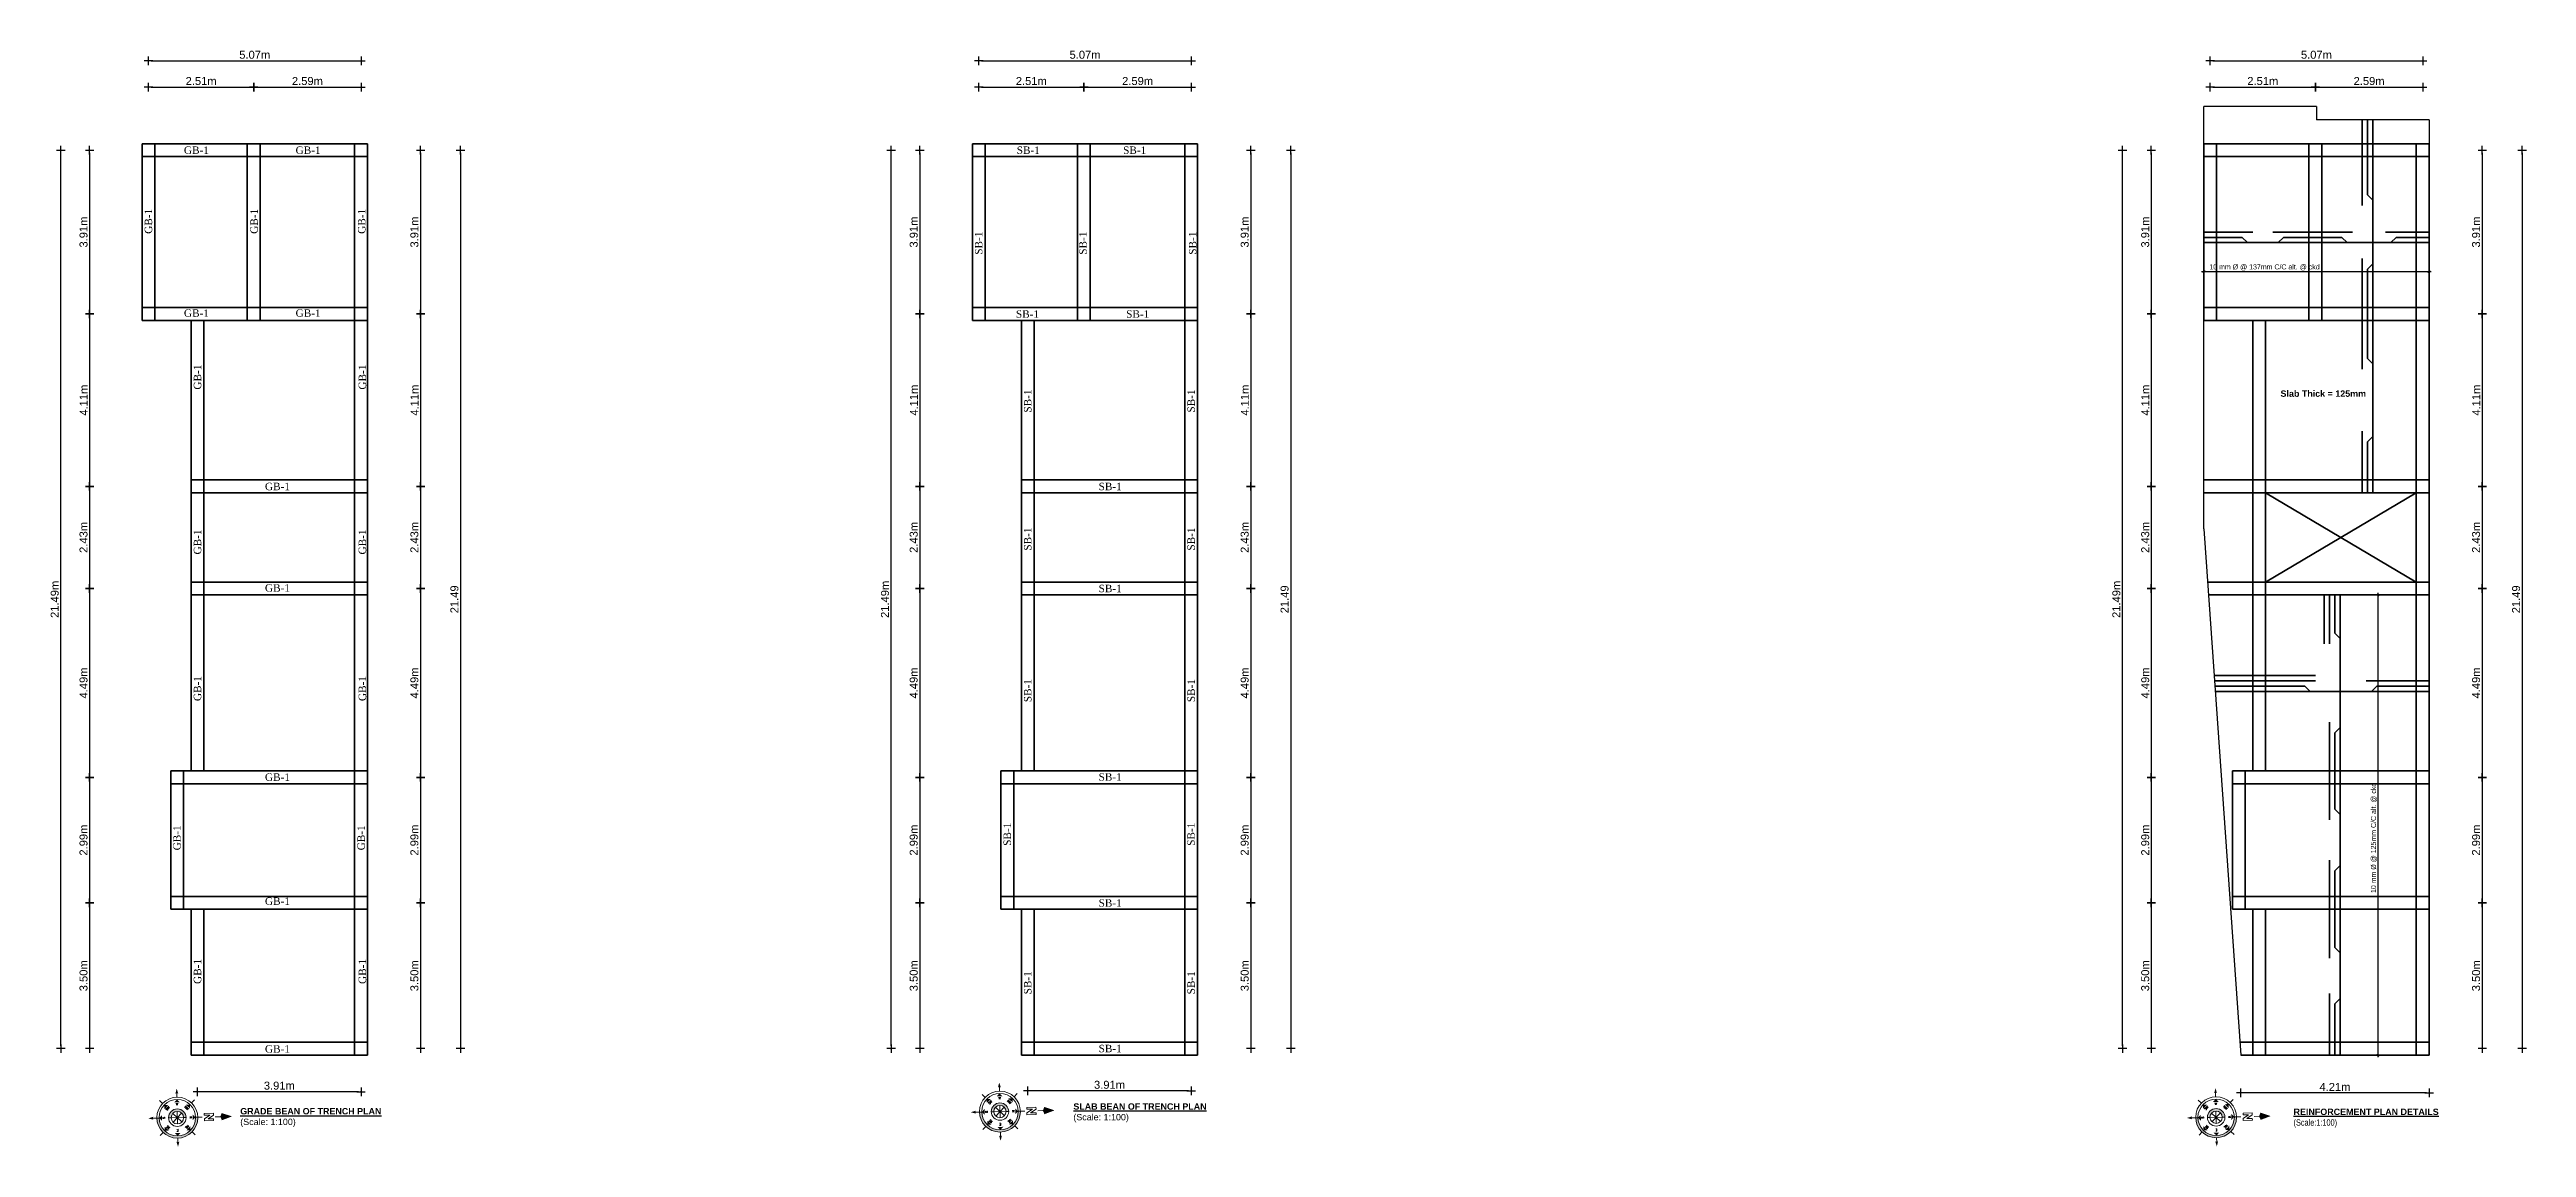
# Model space of a CAD drawing. Header units: inches. Extents: x -4010 to 92088, y -38563 to -1318.
# Drawn here: x 32134 to 34462, y -23784 to -22752 of the extents above; entities that cross this region are included whole.
import ezdxf
from ezdxf.enums import TextEntityAlignment as Align

# ---------------------------------------------------------------- set-up
doc = ezdxf.new("R2010")
doc.units = ezdxf.units.IN
doc.header["$MEASUREMENT"] = 0
doc.header["$PDMODE"] = 99
for name, color, linetype in [('Brick wall', 3, 'Continuous'), ('col', 5, 'Continuous'), ('Rod', 1, 'Continuous'), ('TEX', 7, 'Continuous'), ('wall', 3, 'Continuous')]:
    doc.layers.add(name, color=color, linetype=linetype)
for name, color, linetype, lineweight in [('Colour 09', 210, 'Continuous', 9), ('DIM', 7, 'Continuous', 15), ('R0D', 1, 'Continuous', 35)]:
    doc.layers.add(name, color=color, linetype=linetype, lineweight=lineweight)
doc.styles.add('ARIAL', font='arial.ttf')
doc.styles.add('CAPTION', font='GOTHIC.TTF', dxfattribs={"height": 100})
doc.styles.add('ROMANS', font='romans')
doc.styles.get("Standard").update_dxf_attribs({"font": 'ARIALN.TTF'})
doc.dimstyles.new('3-8', dxfattribs={"dimscale": 1.25, "dimtxt": 6, "dimasz": 2, "dimexe": 0.18, "dimexo": 6, "dimgap": 0, "dimtad": 0, "dimdec": 0, "dimzin": 3, "dimdsep": 46, "dimlunit": 3, "dimtxsty": 'ARIAL', "dimblk": 'DD', "dimcen": 1, "dimse1": 1, "dimse2": 1, "dimclrd": 256, "dimclrt": 256, "dimadec": 0, "dimazin": 0, "dimtfac": 0.5, "dimtdec": 0, "dimtmove": 2, "dimatfit": 0, "dimfxl": 0.18, "dimtvp": 0.75, "dimfrac": 1, "dimtolj": 1, "dimtzin": 0, "dimarcsym": 0})
doc.dimstyles.new('_30', dxfattribs={"dimscale": 0.4, "dimtxt": 7, "dimasz": 5, "dimexe": 6, "dimexo": 2, "dimgap": 2, "dimtad": 1, "dimdec": 0, "dimzin": 3, "dimdsep": 46, "dimlunit": 3, "dimtxsty": 'Standard', "dimblk": 'OBLIQUE', "dimcen": 0, "dimdle": 5, "dimclrt": 7, "dimazin": 0, "dimtfac": 0.0375, "dimtdec": 0, "dimtofl": 0, "dimtmove": 0, "dimatfit": 3, "dimldrblk": 'OPEN30', "dimfxl": 6, "dimtvp": 0.8, "dimtolj": 1, "dimtzin": 0, "dimlwe": -1, "dimarcsym": 0})

msp = doc.modelspace()

# ---------------------------------------------------------------- texts
at = {"layer": 'TEX', "char_height": 7, "attachment_point": 3, "style": 'CAPTION'}
for s, insert in [('{\\fTimes New Roman|b0|i0|c0|p18;GB-1}', (32283.351, -22842.845)), ('{\\fTimes New Roman|b0|i0|c0|p18;GB-1}', (32388.316, -22842.845)), ('{\\fTimes New Roman|b0|i0|c0|p18;SB-1}', (33064.317, -22842.859)), ('{\\fTimes New Roman|b0|i0|c0|p18;SB-1}', (33164.293, -22842.859)), ('{\\fTimes New Roman|b0|i0|c0|p18;GB-1}', (32283.351, -22995.975)), ('{\\fTimes New Roman|b0|i0|c0|p18;GB-1}', (32388.316, -22995.975)), ('{\\fTimes New Roman|b0|i0|c0|p18;SB-1}', (33063.582, -22996.859)), ('{\\fTimes New Roman|b0|i0|c0|p18;SB-1}', (33167.189, -22996.859)), ('{\\fTimes New Roman|b0|i0|c0|p18;GB-1}', (32359.503, -23158.905)), ('{\\fTimes New Roman|b0|i0|c0|p18;SB-1}', (33141.311, -23158.919)), ('{\\fTimes New Roman|b0|i0|c0|p18;GB-1}', (32359.503, -23254.285)), ('{\\fTimes New Roman|b0|i0|c0|p18;SB-1}', (33141.311, -23254.791)), ('{\\fTimes New Roman|b0|i0|c0|p18;GB-1}', (32359.503, -23432.102)), ('{\\fTimes New Roman|b0|i0|c0|p18;SB-1}', (33141.311, -23431.934)), ('{\\fTimes New Roman|b0|i0|c0|p18;GB-1}', (32359.503, -23548.693)), ('{\\fTimes New Roman|b0|i0|c0|p18;SB-1}', (33141.311, -23550.389)), ('{\\fTimes New Roman|b0|i0|c0|p18;GB-1}', (32359.503, -23687.565)), ('{\\fTimes New Roman|b0|i0|c0|p18;SB-1}', (33141.311, -23687.179))]:
    msp.add_mtext(s, dxfattribs=dict(at, insert=insert))
at = {"layer": 'TEX', "char_height": 7, "attachment_point": 3, "rotation": 90, "style": 'CAPTION'}
for s, insert in [('{\\fTimes New Roman|b0|i0|c0|p18;GB-1}', (32222.975, -22901.469)), ('{\\fTimes New Roman|b0|i0|c0|p18;GB-1}', (32322.305, -22901.469)), ('{\\fTimes New Roman|b0|i0|c0|p18;GB-1}', (32423.428, -22901.469)), ('{\\fTimes New Roman|b0|i0|c0|p18;SB-1}', (33003.327, -22922.847)), ('{\\fTimes New Roman|b0|i0|c0|p18;SB-1}', (33101.346, -22922.847)), ('{\\fTimes New Roman|b0|i0|c0|p18;SB-1}', (33204.444, -22922.847)), ('{\\fTimes New Roman|b0|i0|c0|p18;GB-1}', (32269.08, -23047.863)), ('{\\fTimes New Roman|b0|i0|c0|p18;GB-1}', (32424.06, -23047.863)), ('{\\fTimes New Roman|b0|i0|c0|p18;SB-1}', (33049.433, -23071.249)), ('{\\fTimes New Roman|b0|i0|c0|p18;SB-1}', (33203.037, -23071.249)), ('{\\fTimes New Roman|b0|i0|c0|p18;GB-1}', (32269.08, -23202.852)), ('{\\fTimes New Roman|b0|i0|c0|p18;GB-1}', (32424.06, -23202.852)), ('{\\fTimes New Roman|b0|i0|c0|p18;SB-1}', (33049.433, -23200.997)), ('{\\fTimes New Roman|b0|i0|c0|p18;SB-1}', (33203.037, -23200.997)), ('{\\fTimes New Roman|b0|i0|c0|p18;GB-1}', (32269.08, -23340.603)), ('{\\fTimes New Roman|b0|i0|c0|p18;GB-1}', (32424.06, -23340.603)), ('{\\fTimes New Roman|b0|i0|c0|p18;SB-1}', (33049.433, -23343.437)), ('{\\fTimes New Roman|b0|i0|c0|p18;SB-1}', (33203.037, -23343.437)), ('{\\fTimes New Roman|b0|i0|c0|p18;GB-1}', (32249.835, -23480.901)), ('{\\fTimes New Roman|b0|i0|c0|p18;GB-1}', (32422.92, -23480.901)), ('{\\fTimes New Roman|b0|i0|c0|p18;SB-1}', (33030.19, -23478.422)), ('{\\fTimes New Roman|b0|i0|c0|p18;SB-1}', (33202.955, -23478.422)), ('{\\fTimes New Roman|b0|i0|c0|p18;GB-1}', (32269.08, -23606.481)), ('{\\fTimes New Roman|b0|i0|c0|p18;GB-1}', (32424.06, -23606.481)), ('{\\fTimes New Roman|b0|i0|c0|p18;SB-1}', (33049.433, -23618.024)), ('{\\fTimes New Roman|b0|i0|c0|p18;SB-1}', (33203.037, -23618.024))]:
    msp.add_mtext(s, dxfattribs=dict(at, insert=insert))
at = {"layer": 'TEX', "color": 7, "lineweight": 25, "char_height": 6, "width": 310.18894, "attachment_point": 4}
for s, insert in [('{\\fArial Rounded MT Bold|b0|i0|c0|p34;\\LGRADE BEAN OF TRENCH PLAN\\P\\fArial|b0|i0|c0|p34;\\l\\C256;(Scale: 1:100)}', (32312.773, -23755.508)), ('{\\fArial Rounded MT Bold|b0|i0|c0|p34;\\LSLAB BEAN OF TRENCH PLAN\\P\\fArial|b0|i0|c0|p34;\\l\\C256;(Scale: 1:100)}', (33095.822, -23751.064))]:
    msp.add_mtext(s, dxfattribs=dict(at, insert=insert))
at = {"layer": 'wall', "color": 7, "lineweight": 25, "char_height": 6, "width": 253.13687, "attachment_point": 4}
for s, insert in [('{\\fArial Rounded MT Bold|b0|i0|c0|p34;Slab Thick = 125mm}', (34230.481, -23075.188)), ('{\\fArial Rounded MT Bold|b0|i0|c0|p34;\\LREINFORCEMENT PLAN DETAILS\\P}(Scale:1:100)', (34242.717, -23756.088))]:
    msp.add_mtext(s, dxfattribs=dict(at, insert=insert))

# ---------------------------------------------------------------- blocks, each defined once
blk = doc.blocks.new('A$C30843580')
at = {"layer": 'Colour 09'}
for p, q in [((0, 12), (12, 12)), ((0, 0), (0, 12)), ((12, 0), (0, 0)), ((12, 12), (12, 0))]:
    blk.add_line(p, q, dxfattribs=at)
blk = doc.blocks.new('DD')
for p, q in [((-1.6, 0), (1.6, 0)), ((0, 1.6), (0, -1.6))]:
    blk.add_line(p, q)
at = {"const_width": 0.3}
blk.add_lwpolyline([(-0.15, 0, 1), (0.15, 0, 1)], format="xyb", close=True, dxfattribs=at)
blk = doc.blocks.new('*D665')
at = {"layer": 'col', "lineweight": -2}
blk.add_line((32229, -22787.1), (32322.9, -22787.1), dxfattribs=at)
at = {"layer": 'Defpoints', "color": 0}
for p in [(32325.4, -22787.1), (32226.5, -22840.3), (32325.4, -22840.3)]:
    blk.add_point(p, dxfattribs=at)
at = {"layer": 'col', "lineweight": -2, "xscale": 2.5, "yscale": 2.5, "zscale": 2.5, "rotation": 180}
blk.add_blockref('DD', (32226.5, -22787.1), dxfattribs=at)
at = {"layer": 'col', "lineweight": -2, "xscale": 2.5, "yscale": 2.5, "zscale": 2.5}
blk.add_blockref('DD', (32325.4, -22787.1), dxfattribs=at)
at = {"layer": 'col', "insert": (32276, -22781.4), "char_height": 7.5, "attachment_point": 5, "style": 'ARIAL'}
blk.add_mtext('\\A1;2.51m', dxfattribs=at)
blk = doc.blocks.new('*D666')
at = {"layer": 'col', "lineweight": -2}
blk.add_line((32327.9, -22787.1), (32423.8, -22787.1), dxfattribs=at)
at = {"layer": 'Defpoints', "color": 0}
for p in [(32426.3, -22787.1), (32325.4, -22840.3), (32426.3, -22840.3)]:
    blk.add_point(p, dxfattribs=at)
at = {"layer": 'col', "lineweight": -2, "xscale": 2.5, "yscale": 2.5, "zscale": 2.5, "rotation": 180}
blk.add_blockref('DD', (32325.4, -22787.1), dxfattribs=at)
at = {"layer": 'col', "lineweight": -2, "xscale": 2.5, "yscale": 2.5, "zscale": 2.5}
blk.add_blockref('DD', (32426.3, -22787.1), dxfattribs=at)
at = {"layer": 'col', "insert": (32375.9, -22781.4), "char_height": 7.5, "attachment_point": 5, "style": 'ARIAL'}
blk.add_mtext('\\A1;2.59m', dxfattribs=at)
blk = doc.blocks.new('*D667')
at = {"layer": 'col', "lineweight": -2}
blk.add_line((32482.3, -22848.8), (32482.3, -22997.8), dxfattribs=at)
at = {"layer": 'Defpoints', "color": 0}
for p in [(32432.3, -22846.3), (32432.3, -23000.3), (32482.3, -23000.3)]:
    blk.add_point(p, dxfattribs=at)
at = {"layer": 'col', "lineweight": -2, "xscale": 2.5, "yscale": 2.5, "zscale": 2.5}
for p, rotation in [((32482.3, -22846.3), 90), ((32482.3, -23000.3), 270)]:
    blk.add_blockref('DD', p, dxfattribs=dict(at, rotation=rotation))
at = {"layer": 'col', "insert": (32476.5, -22923.3), "char_height": 7.5, "attachment_point": 5, "rotation": 90, "style": 'ARIAL'}
blk.add_mtext('\\A1;3.91m', dxfattribs=at)
blk = doc.blocks.new('*D650')
at = {"layer": 'col', "lineweight": -2}
blk.add_line((32482.3, -23002.8), (32482.3, -23159.8), dxfattribs=at)
at = {"layer": 'Defpoints', "color": 0}
for p in [(32432.3, -23000.3), (32432.3, -23162.3), (32482.3, -23162.3)]:
    blk.add_point(p, dxfattribs=at)
at = {"layer": 'col', "lineweight": -2, "xscale": 2.5, "yscale": 2.5, "zscale": 2.5}
for p, rotation in [((32482.3, -23000.3), 90), ((32482.3, -23162.3), 270)]:
    blk.add_blockref('DD', p, dxfattribs=dict(at, rotation=rotation))
at = {"layer": 'col', "insert": (32476.6, -23081.3), "char_height": 7.5, "attachment_point": 5, "rotation": 90, "style": 'ARIAL'}
blk.add_mtext('\\A1;4.11m', dxfattribs=at)
blk = doc.blocks.new('*D651')
at = {"layer": 'col', "lineweight": -2}
blk.add_line((32482.3, -23164.8), (32482.3, -23255.8), dxfattribs=at)
at = {"layer": 'Defpoints', "color": 0}
for p in [(32432.3, -23162.3), (32432.3, -23258.3), (32482.3, -23258.3)]:
    blk.add_point(p, dxfattribs=at)
at = {"layer": 'col', "lineweight": -2, "xscale": 2.5, "yscale": 2.5, "zscale": 2.5}
for p, rotation in [((32482.3, -23162.3), 90), ((32482.3, -23258.3), 270)]:
    blk.add_blockref('DD', p, dxfattribs=dict(at, rotation=rotation))
at = {"layer": 'col', "insert": (32476.5, -23210.3), "char_height": 7.5, "attachment_point": 5, "rotation": 90, "style": 'ARIAL'}
blk.add_mtext('\\A1;2.43m', dxfattribs=at)
blk = doc.blocks.new('*D652')
at = {"layer": 'col', "lineweight": -2}
blk.add_line((32482.3, -23260.8), (32482.3, -23433.3), dxfattribs=at)
at = {"layer": 'Defpoints', "color": 0}
for p in [(32432.3, -23258.3), (32432.3, -23435.8), (32482.3, -23435.8)]:
    blk.add_point(p, dxfattribs=at)
at = {"layer": 'col', "lineweight": -2, "xscale": 2.5, "yscale": 2.5, "zscale": 2.5}
for p, rotation in [((32482.3, -23258.3), 90), ((32482.3, -23435.8), 270)]:
    blk.add_blockref('DD', p, dxfattribs=dict(at, rotation=rotation))
at = {"layer": 'col', "insert": (32476.5, -23347.1), "char_height": 7.5, "attachment_point": 5, "rotation": 90, "style": 'ARIAL'}
blk.add_mtext('\\A1;4.49m', dxfattribs=at)
blk = doc.blocks.new('*D653')
at = {"layer": 'col', "lineweight": -2}
blk.add_line((32482.3, -23438.3), (32482.3, -23551.3), dxfattribs=at)
at = {"layer": 'Defpoints', "color": 0}
for p in [(32432.3, -23435.8), (32432.3, -23553.8), (32482.3, -23553.8)]:
    blk.add_point(p, dxfattribs=at)
at = {"layer": 'col', "lineweight": -2, "xscale": 2.5, "yscale": 2.5, "zscale": 2.5}
for p, rotation in [((32482.3, -23435.8), 90), ((32482.3, -23553.8), 270)]:
    blk.add_blockref('DD', p, dxfattribs=dict(at, rotation=rotation))
at = {"layer": 'col', "insert": (32476.5, -23494.8), "char_height": 7.5, "attachment_point": 5, "rotation": 90, "style": 'ARIAL'}
blk.add_mtext('\\A1;2.99m', dxfattribs=at)
blk = doc.blocks.new('*D654')
at = {"layer": 'col', "lineweight": -2}
blk.add_line((32482.3, -23556.3), (32482.3, -23688.3), dxfattribs=at)
at = {"layer": 'Defpoints', "color": 0}
for p in [(32432.3, -23553.8), (32432.3, -23690.8), (32482.3, -23690.8)]:
    blk.add_point(p, dxfattribs=at)
at = {"layer": 'col', "lineweight": -2, "xscale": 2.5, "yscale": 2.5, "zscale": 2.5}
for p, rotation in [((32482.3, -23553.8), 90), ((32482.3, -23690.8), 270)]:
    blk.add_blockref('DD', p, dxfattribs=dict(at, rotation=rotation))
at = {"layer": 'col', "insert": (32476.5, -23622.3), "char_height": 7.5, "attachment_point": 5, "rotation": 90, "style": 'ARIAL'}
blk.add_mtext('\\A1;3.50m', dxfattribs=at)
blk = doc.blocks.new('*D655')
at = {"layer": 'col', "lineweight": -2}
blk.add_line((32423.8, -23731.3), (32275.1, -23731.3), dxfattribs=at)
at = {"layer": 'Defpoints', "color": 0}
for p in [(32272.6, -23696.8), (32426.3, -23696.8), (32272.6, -23731.3)]:
    blk.add_point(p, dxfattribs=at)
at = {"layer": 'col', "lineweight": -2, "xscale": 2.5, "yscale": 2.5, "zscale": 2.5, "rotation": 180}
blk.add_blockref('DD', (32272.6, -23731.3), dxfattribs=at)
at = {"layer": 'col', "lineweight": -2, "xscale": 2.5, "yscale": 2.5, "zscale": 2.5}
blk.add_blockref('DD', (32426.3, -23731.3), dxfattribs=at)
at = {"layer": 'col', "insert": (32349.5, -23725.6), "char_height": 7.5, "attachment_point": 5, "style": 'ARIAL'}
blk.add_mtext('\\A1;3.91m', dxfattribs=at)
blk = doc.blocks.new('*D656')
at = {"layer": 'col', "lineweight": -2}
blk.add_line((32171.2, -22848.8), (32171.2, -22997.8), dxfattribs=at)
at = {"layer": 'Defpoints', "color": 0}
for p in [(32220.5, -22846.3), (32171.2, -23000.3), (32220.5, -23000.3)]:
    blk.add_point(p, dxfattribs=at)
at = {"layer": 'col', "lineweight": -2, "xscale": 2.5, "yscale": 2.5, "zscale": 2.5}
for p, rotation in [((32171.2, -22846.3), 90), ((32171.2, -23000.3), 270)]:
    blk.add_blockref('DD', p, dxfattribs=dict(at, rotation=rotation))
at = {"layer": 'col', "insert": (32165.5, -22923.3), "char_height": 7.5, "attachment_point": 5, "rotation": 90, "style": 'ARIAL'}
blk.add_mtext('\\A1;3.91m', dxfattribs=at)
blk = doc.blocks.new('*D657')
at = {"layer": 'col', "lineweight": -2}
blk.add_line((32171.2, -23002.8), (32171.2, -23159.8), dxfattribs=at)
at = {"layer": 'Defpoints', "color": 0}
for p in [(32220.5, -23000.3), (32171.2, -23162.3), (32236.6, -23162.3)]:
    blk.add_point(p, dxfattribs=at)
at = {"layer": 'col', "lineweight": -2, "xscale": 2.5, "yscale": 2.5, "zscale": 2.5}
for p, rotation in [((32171.2, -23000.3), 90), ((32171.2, -23162.3), 270)]:
    blk.add_blockref('DD', p, dxfattribs=dict(at, rotation=rotation))
at = {"layer": 'col', "insert": (32165.6, -23081.3), "char_height": 7.5, "attachment_point": 5, "rotation": 90, "style": 'ARIAL'}
blk.add_mtext('\\A1;4.11m', dxfattribs=at)
blk = doc.blocks.new('*D658')
at = {"layer": 'col', "lineweight": -2}
blk.add_line((32171.2, -23164.8), (32171.2, -23255.8), dxfattribs=at)
at = {"layer": 'Defpoints', "color": 0}
for p in [(32236.6, -23162.3), (32171.2, -23258.3), (32236.6, -23258.3)]:
    blk.add_point(p, dxfattribs=at)
at = {"layer": 'col', "lineweight": -2, "xscale": 2.5, "yscale": 2.5, "zscale": 2.5}
for p, rotation in [((32171.2, -23162.3), 90), ((32171.2, -23258.3), 270)]:
    blk.add_blockref('DD', p, dxfattribs=dict(at, rotation=rotation))
at = {"layer": 'col', "insert": (32165.5, -23210.3), "char_height": 7.5, "attachment_point": 5, "rotation": 90, "style": 'ARIAL'}
blk.add_mtext('\\A1;2.43m', dxfattribs=at)
blk = doc.blocks.new('*D659')
at = {"layer": 'col', "lineweight": -2}
blk.add_line((32171.2, -23260.8), (32171.2, -23433.3), dxfattribs=at)
at = {"layer": 'Defpoints', "color": 0}
for p in [(32236.6, -23258.3), (32171.2, -23435.8), (32226.5, -23435.8)]:
    blk.add_point(p, dxfattribs=at)
at = {"layer": 'col', "lineweight": -2, "xscale": 2.5, "yscale": 2.5, "zscale": 2.5}
for p, rotation in [((32171.2, -23258.3), 90), ((32171.2, -23435.8), 270)]:
    blk.add_blockref('DD', p, dxfattribs=dict(at, rotation=rotation))
at = {"layer": 'col', "insert": (32165.5, -23347.1), "char_height": 7.5, "attachment_point": 5, "rotation": 90, "style": 'ARIAL'}
blk.add_mtext('\\A1;4.49m', dxfattribs=at)
blk = doc.blocks.new('*D660')
at = {"layer": 'col', "lineweight": -2}
blk.add_line((32171.2, -23438.3), (32171.2, -23551.3), dxfattribs=at)
at = {"layer": 'Defpoints', "color": 0}
for p in [(32226.5, -23435.8), (32171.2, -23553.8), (32226.5, -23553.8)]:
    blk.add_point(p, dxfattribs=at)
at = {"layer": 'col', "lineweight": -2, "xscale": 2.5, "yscale": 2.5, "zscale": 2.5}
for p, rotation in [((32171.2, -23435.8), 90), ((32171.2, -23553.8), 270)]:
    blk.add_blockref('DD', p, dxfattribs=dict(at, rotation=rotation))
at = {"layer": 'col', "insert": (32165.5, -23494.8), "char_height": 7.5, "attachment_point": 5, "rotation": 90, "style": 'ARIAL'}
blk.add_mtext('\\A1;2.99m', dxfattribs=at)
blk = doc.blocks.new('*D661')
at = {"layer": 'col', "lineweight": -2}
blk.add_line((32171.2, -23556.3), (32171.2, -23688.3), dxfattribs=at)
at = {"layer": 'Defpoints', "color": 0}
for p in [(32226.5, -23553.8), (32171.2, -23690.8), (32226.5, -23690.8)]:
    blk.add_point(p, dxfattribs=at)
at = {"layer": 'col', "lineweight": -2, "xscale": 2.5, "yscale": 2.5, "zscale": 2.5}
for p, rotation in [((32171.2, -23553.8), 90), ((32171.2, -23690.8), 270)]:
    blk.add_blockref('DD', p, dxfattribs=dict(at, rotation=rotation))
at = {"layer": 'col', "insert": (32165.5, -23622.3), "char_height": 7.5, "attachment_point": 5, "rotation": 90, "style": 'ARIAL'}
blk.add_mtext('\\A1;3.50m', dxfattribs=at)
blk = doc.blocks.new('*D662')
at = {"layer": 'col', "lineweight": -2}
blk.add_line((32229, -22762.4), (32423.8, -22762.4), dxfattribs=at)
at = {"layer": 'Defpoints', "color": 0}
for p in [(32426.3, -22762.4), (32226.5, -22840.3), (32426.3, -22840.3)]:
    blk.add_point(p, dxfattribs=at)
at = {"layer": 'col', "lineweight": -2, "xscale": 2.5, "yscale": 2.5, "zscale": 2.5, "rotation": 180}
blk.add_blockref('DD', (32226.5, -22762.4), dxfattribs=at)
at = {"layer": 'col', "lineweight": -2, "xscale": 2.5, "yscale": 2.5, "zscale": 2.5}
blk.add_blockref('DD', (32426.3, -22762.4), dxfattribs=at)
at = {"layer": 'col', "insert": (32326.4, -22756.7), "char_height": 7.5, "attachment_point": 5, "style": 'ARIAL'}
blk.add_mtext('\\A1;5.07m', dxfattribs=at)
blk = doc.blocks.new('*D663')
at = {"layer": 'col', "lineweight": -2}
blk.add_line((32519.8, -22848.8), (32519.8, -23688.3), dxfattribs=at)
at = {"layer": 'Defpoints', "color": 0}
for p in [(32432.3, -22846.3), (32432.3, -23690.8), (32519.8, -23690.8)]:
    blk.add_point(p, dxfattribs=at)
at = {"layer": 'col', "lineweight": -2, "xscale": 2.5, "yscale": 2.5, "zscale": 2.5}
for p, rotation in [((32519.8, -22846.3), 90), ((32519.8, -23690.8), 270)]:
    blk.add_blockref('DD', p, dxfattribs=dict(at, rotation=rotation))
at = {"layer": 'col', "insert": (32514.1, -23268.5), "char_height": 7.5, "attachment_point": 5, "rotation": 90, "style": 'ARIAL'}
blk.add_mtext('\\A1;21.49', dxfattribs=at)
blk = doc.blocks.new('*D664')
at = {"layer": 'col', "lineweight": -2}
blk.add_line((32144.2, -23688.3), (32144.2, -22848.8), dxfattribs=at)
at = {"layer": 'Defpoints', "color": 0}
for p in [(32144.2, -22846.3), (32220.5, -22846.3), (32226.5, -23690.8)]:
    blk.add_point(p, dxfattribs=at)
at = {"layer": 'col', "lineweight": -2, "xscale": 2.5, "yscale": 2.5, "zscale": 2.5}
for p, rotation in [((32144.2, -22846.3), 90), ((32144.2, -23690.8), 270)]:
    blk.add_blockref('DD', p, dxfattribs=dict(at, rotation=rotation))
at = {"layer": 'col', "insert": (32138.4, -23268.5), "char_height": 7.5, "attachment_point": 5, "rotation": 90, "style": 'ARIAL'}
blk.add_mtext('\\A1;21.49m', dxfattribs=at)
blk = doc.blocks.new('*D683')
at = {"layer": 'col', "lineweight": -2}
blk.add_line((33009.4, -22787.1), (33103.3, -22787.1), dxfattribs=at)
at = {"layer": 'Defpoints', "color": 0}
for p in [(33105.8, -22787.1), (33006.9, -22840.3), (33105.8, -22840.3)]:
    blk.add_point(p, dxfattribs=at)
at = {"layer": 'col', "lineweight": -2, "xscale": 2.5, "yscale": 2.5, "zscale": 2.5, "rotation": 180}
blk.add_blockref('DD', (33006.9, -22787.1), dxfattribs=at)
at = {"layer": 'col', "lineweight": -2, "xscale": 2.5, "yscale": 2.5, "zscale": 2.5}
blk.add_blockref('DD', (33105.8, -22787.1), dxfattribs=at)
at = {"layer": 'col', "insert": (33056.3, -22781.4), "char_height": 7.5, "attachment_point": 5, "style": 'ARIAL'}
blk.add_mtext('\\A1;2.51m', dxfattribs=at)
blk = doc.blocks.new('*D684')
at = {"layer": 'col', "lineweight": -2}
blk.add_line((33108.3, -22787.1), (33204.1, -22787.1), dxfattribs=at)
at = {"layer": 'Defpoints', "color": 0}
for p in [(33206.6, -22787.1), (33105.8, -22840.3), (33206.6, -22840.3)]:
    blk.add_point(p, dxfattribs=at)
at = {"layer": 'col', "lineweight": -2, "xscale": 2.5, "yscale": 2.5, "zscale": 2.5, "rotation": 180}
blk.add_blockref('DD', (33105.8, -22787.1), dxfattribs=at)
at = {"layer": 'col', "lineweight": -2, "xscale": 2.5, "yscale": 2.5, "zscale": 2.5}
blk.add_blockref('DD', (33206.6, -22787.1), dxfattribs=at)
at = {"layer": 'col', "insert": (33156.2, -22781.4), "char_height": 7.5, "attachment_point": 5, "style": 'ARIAL'}
blk.add_mtext('\\A1;2.59m', dxfattribs=at)
blk = doc.blocks.new('*D685')
at = {"layer": 'col', "lineweight": -2}
blk.add_line((33262.6, -22848.8), (33262.6, -22997.8), dxfattribs=at)
at = {"layer": 'Defpoints', "color": 0}
for p in [(33212.6, -22846.3), (33212.6, -23000.3), (33262.6, -23000.3)]:
    blk.add_point(p, dxfattribs=at)
at = {"layer": 'col', "lineweight": -2, "xscale": 2.5, "yscale": 2.5, "zscale": 2.5}
for p, rotation in [((33262.6, -22846.3), 90), ((33262.6, -23000.3), 270)]:
    blk.add_blockref('DD', p, dxfattribs=dict(at, rotation=rotation))
at = {"layer": 'col', "insert": (33256.9, -22923.3), "char_height": 7.5, "attachment_point": 5, "rotation": 90, "style": 'ARIAL'}
blk.add_mtext('\\A1;3.91m', dxfattribs=at)
blk = doc.blocks.new('*D668')
at = {"layer": 'col', "lineweight": -2}
blk.add_line((33262.6, -23002.8), (33262.6, -23159.8), dxfattribs=at)
at = {"layer": 'Defpoints', "color": 0}
for p in [(33212.6, -23000.3), (33212.6, -23162.3), (33262.6, -23162.3)]:
    blk.add_point(p, dxfattribs=at)
at = {"layer": 'col', "lineweight": -2, "xscale": 2.5, "yscale": 2.5, "zscale": 2.5}
for p, rotation in [((33262.6, -23000.3), 90), ((33262.6, -23162.3), 270)]:
    blk.add_blockref('DD', p, dxfattribs=dict(at, rotation=rotation))
at = {"layer": 'col', "insert": (33257, -23081.3), "char_height": 7.5, "attachment_point": 5, "rotation": 90, "style": 'ARIAL'}
blk.add_mtext('\\A1;4.11m', dxfattribs=at)
blk = doc.blocks.new('*D669')
at = {"layer": 'col', "lineweight": -2}
blk.add_line((33262.6, -23164.8), (33262.6, -23255.8), dxfattribs=at)
at = {"layer": 'Defpoints', "color": 0}
for p in [(33212.6, -23162.3), (33212.6, -23258.3), (33262.6, -23258.3)]:
    blk.add_point(p, dxfattribs=at)
at = {"layer": 'col', "lineweight": -2, "xscale": 2.5, "yscale": 2.5, "zscale": 2.5}
for p, rotation in [((33262.6, -23162.3), 90), ((33262.6, -23258.3), 270)]:
    blk.add_blockref('DD', p, dxfattribs=dict(at, rotation=rotation))
at = {"layer": 'col', "insert": (33256.9, -23210.3), "char_height": 7.5, "attachment_point": 5, "rotation": 90, "style": 'ARIAL'}
blk.add_mtext('\\A1;2.43m', dxfattribs=at)
blk = doc.blocks.new('*D670')
at = {"layer": 'col', "lineweight": -2}
blk.add_line((33262.6, -23260.8), (33262.6, -23433.3), dxfattribs=at)
at = {"layer": 'Defpoints', "color": 0}
for p in [(33212.6, -23258.3), (33212.6, -23435.8), (33262.6, -23435.8)]:
    blk.add_point(p, dxfattribs=at)
at = {"layer": 'col', "lineweight": -2, "xscale": 2.5, "yscale": 2.5, "zscale": 2.5}
for p, rotation in [((33262.6, -23258.3), 90), ((33262.6, -23435.8), 270)]:
    blk.add_blockref('DD', p, dxfattribs=dict(at, rotation=rotation))
at = {"layer": 'col', "insert": (33256.9, -23347.1), "char_height": 7.5, "attachment_point": 5, "rotation": 90, "style": 'ARIAL'}
blk.add_mtext('\\A1;4.49m', dxfattribs=at)
blk = doc.blocks.new('*D671')
at = {"layer": 'col', "lineweight": -2}
blk.add_line((33262.6, -23438.3), (33262.6, -23551.3), dxfattribs=at)
at = {"layer": 'Defpoints', "color": 0}
for p in [(33212.6, -23435.8), (33212.6, -23553.8), (33262.6, -23553.8)]:
    blk.add_point(p, dxfattribs=at)
at = {"layer": 'col', "lineweight": -2, "xscale": 2.5, "yscale": 2.5, "zscale": 2.5}
for p, rotation in [((33262.6, -23435.8), 90), ((33262.6, -23553.8), 270)]:
    blk.add_blockref('DD', p, dxfattribs=dict(at, rotation=rotation))
at = {"layer": 'col', "insert": (33256.9, -23494.8), "char_height": 7.5, "attachment_point": 5, "rotation": 90, "style": 'ARIAL'}
blk.add_mtext('\\A1;2.99m', dxfattribs=at)
blk = doc.blocks.new('*D672')
at = {"layer": 'col', "lineweight": -2}
blk.add_line((33262.6, -23556.3), (33262.6, -23688.3), dxfattribs=at)
at = {"layer": 'Defpoints', "color": 0}
for p in [(33212.6, -23553.8), (33212.6, -23690.8), (33262.6, -23690.8)]:
    blk.add_point(p, dxfattribs=at)
at = {"layer": 'col', "lineweight": -2, "xscale": 2.5, "yscale": 2.5, "zscale": 2.5}
for p, rotation in [((33262.6, -23553.8), 90), ((33262.6, -23690.8), 270)]:
    blk.add_blockref('DD', p, dxfattribs=dict(at, rotation=rotation))
at = {"layer": 'col', "insert": (33256.9, -23622.3), "char_height": 7.5, "attachment_point": 5, "rotation": 90, "style": 'ARIAL'}
blk.add_mtext('\\A1;3.50m', dxfattribs=at)
blk = doc.blocks.new('*D673')
at = {"layer": 'col', "lineweight": -2}
blk.add_line((33204.1, -23730.5), (33055.5, -23730.5), dxfattribs=at)
at = {"layer": 'Defpoints', "color": 0}
for p in [(33053, -23696.8), (33206.6, -23696.8), (33053, -23730.5)]:
    blk.add_point(p, dxfattribs=at)
at = {"layer": 'col', "lineweight": -2, "xscale": 2.5, "yscale": 2.5, "zscale": 2.5, "rotation": 180}
blk.add_blockref('DD', (33053, -23730.5), dxfattribs=at)
at = {"layer": 'col', "lineweight": -2, "xscale": 2.5, "yscale": 2.5, "zscale": 2.5}
blk.add_blockref('DD', (33206.6, -23730.5), dxfattribs=at)
at = {"layer": 'col', "insert": (33129.8, -23724.8), "char_height": 7.5, "attachment_point": 5, "style": 'ARIAL'}
blk.add_mtext('\\A1;3.91m', dxfattribs=at)
blk = doc.blocks.new('*D674')
at = {"layer": 'col', "lineweight": -2}
blk.add_line((32951.6, -22848.8), (32951.6, -22997.8), dxfattribs=at)
at = {"layer": 'Defpoints', "color": 0}
for p in [(33000.9, -22846.3), (32951.6, -23000.3), (33000.9, -23000.3)]:
    blk.add_point(p, dxfattribs=at)
at = {"layer": 'col', "lineweight": -2, "xscale": 2.5, "yscale": 2.5, "zscale": 2.5}
for p, rotation in [((32951.6, -22846.3), 90), ((32951.6, -23000.3), 270)]:
    blk.add_blockref('DD', p, dxfattribs=dict(at, rotation=rotation))
at = {"layer": 'col', "insert": (32945.8, -22923.3), "char_height": 7.5, "attachment_point": 5, "rotation": 90, "style": 'ARIAL'}
blk.add_mtext('\\A1;3.91m', dxfattribs=at)
blk = doc.blocks.new('*D675')
at = {"layer": 'col', "lineweight": -2}
blk.add_line((32951.6, -23002.8), (32951.6, -23159.8), dxfattribs=at)
at = {"layer": 'Defpoints', "color": 0}
for p in [(33000.9, -23000.3), (32951.6, -23162.3), (33017, -23162.3)]:
    blk.add_point(p, dxfattribs=at)
at = {"layer": 'col', "lineweight": -2, "xscale": 2.5, "yscale": 2.5, "zscale": 2.5}
for p, rotation in [((32951.6, -23000.3), 90), ((32951.6, -23162.3), 270)]:
    blk.add_blockref('DD', p, dxfattribs=dict(at, rotation=rotation))
at = {"layer": 'col', "insert": (32945.9, -23081.3), "char_height": 7.5, "attachment_point": 5, "rotation": 90, "style": 'ARIAL'}
blk.add_mtext('\\A1;4.11m', dxfattribs=at)
blk = doc.blocks.new('*D676')
at = {"layer": 'col', "lineweight": -2}
blk.add_line((32951.6, -23164.8), (32951.6, -23255.8), dxfattribs=at)
at = {"layer": 'Defpoints', "color": 0}
for p in [(33017, -23162.3), (32951.6, -23258.3), (33017, -23258.3)]:
    blk.add_point(p, dxfattribs=at)
at = {"layer": 'col', "lineweight": -2, "xscale": 2.5, "yscale": 2.5, "zscale": 2.5}
for p, rotation in [((32951.6, -23162.3), 90), ((32951.6, -23258.3), 270)]:
    blk.add_blockref('DD', p, dxfattribs=dict(at, rotation=rotation))
at = {"layer": 'col', "insert": (32945.8, -23210.3), "char_height": 7.5, "attachment_point": 5, "rotation": 90, "style": 'ARIAL'}
blk.add_mtext('\\A1;2.43m', dxfattribs=at)
blk = doc.blocks.new('*D677')
at = {"layer": 'col', "lineweight": -2}
blk.add_line((32951.6, -23260.8), (32951.6, -23433.3), dxfattribs=at)
at = {"layer": 'Defpoints', "color": 0}
for p in [(33017, -23258.3), (32951.6, -23435.8), (33006.9, -23435.8)]:
    blk.add_point(p, dxfattribs=at)
at = {"layer": 'col', "lineweight": -2, "xscale": 2.5, "yscale": 2.5, "zscale": 2.5}
for p, rotation in [((32951.6, -23258.3), 90), ((32951.6, -23435.8), 270)]:
    blk.add_blockref('DD', p, dxfattribs=dict(at, rotation=rotation))
at = {"layer": 'col', "insert": (32945.8, -23347.1), "char_height": 7.5, "attachment_point": 5, "rotation": 90, "style": 'ARIAL'}
blk.add_mtext('\\A1;4.49m', dxfattribs=at)
blk = doc.blocks.new('*D678')
at = {"layer": 'col', "lineweight": -2}
blk.add_line((32951.6, -23438.3), (32951.6, -23551.3), dxfattribs=at)
at = {"layer": 'Defpoints', "color": 0}
for p in [(33006.9, -23435.8), (32951.6, -23553.8), (33006.9, -23553.8)]:
    blk.add_point(p, dxfattribs=at)
at = {"layer": 'col', "lineweight": -2, "xscale": 2.5, "yscale": 2.5, "zscale": 2.5}
for p, rotation in [((32951.6, -23435.8), 90), ((32951.6, -23553.8), 270)]:
    blk.add_blockref('DD', p, dxfattribs=dict(at, rotation=rotation))
at = {"layer": 'col', "insert": (32945.8, -23494.8), "char_height": 7.5, "attachment_point": 5, "rotation": 90, "style": 'ARIAL'}
blk.add_mtext('\\A1;2.99m', dxfattribs=at)
blk = doc.blocks.new('*D679')
at = {"layer": 'col', "lineweight": -2}
blk.add_line((32951.6, -23556.3), (32951.6, -23688.3), dxfattribs=at)
at = {"layer": 'Defpoints', "color": 0}
for p in [(33006.9, -23553.8), (32951.6, -23690.8), (33006.9, -23690.8)]:
    blk.add_point(p, dxfattribs=at)
at = {"layer": 'col', "lineweight": -2, "xscale": 2.5, "yscale": 2.5, "zscale": 2.5}
for p, rotation in [((32951.6, -23553.8), 90), ((32951.6, -23690.8), 270)]:
    blk.add_blockref('DD', p, dxfattribs=dict(at, rotation=rotation))
at = {"layer": 'col', "insert": (32945.8, -23622.3), "char_height": 7.5, "attachment_point": 5, "rotation": 90, "style": 'ARIAL'}
blk.add_mtext('\\A1;3.50m', dxfattribs=at)
blk = doc.blocks.new('*D680')
at = {"layer": 'col', "lineweight": -2}
blk.add_line((33009.4, -22762.4), (33204.1, -22762.4), dxfattribs=at)
at = {"layer": 'Defpoints', "color": 0}
for p in [(33206.6, -22762.4), (33006.9, -22840.3), (33206.6, -22840.3)]:
    blk.add_point(p, dxfattribs=at)
at = {"layer": 'col', "lineweight": -2, "xscale": 2.5, "yscale": 2.5, "zscale": 2.5, "rotation": 180}
blk.add_blockref('DD', (33006.9, -22762.4), dxfattribs=at)
at = {"layer": 'col', "lineweight": -2, "xscale": 2.5, "yscale": 2.5, "zscale": 2.5}
blk.add_blockref('DD', (33206.6, -22762.4), dxfattribs=at)
at = {"layer": 'col', "insert": (33106.8, -22756.7), "char_height": 7.5, "attachment_point": 5, "style": 'ARIAL'}
blk.add_mtext('\\A1;5.07m', dxfattribs=at)
blk = doc.blocks.new('*D681')
at = {"layer": 'col', "lineweight": -2}
blk.add_line((33300.2, -22848.8), (33300.2, -23688.3), dxfattribs=at)
at = {"layer": 'Defpoints', "color": 0}
for p in [(33212.6, -22846.3), (33212.6, -23690.8), (33300.2, -23690.8)]:
    blk.add_point(p, dxfattribs=at)
at = {"layer": 'col', "lineweight": -2, "xscale": 2.5, "yscale": 2.5, "zscale": 2.5}
for p, rotation in [((33300.2, -22846.3), 90), ((33300.2, -23690.8), 270)]:
    blk.add_blockref('DD', p, dxfattribs=dict(at, rotation=rotation))
at = {"layer": 'col', "insert": (33294.4, -23268.5), "char_height": 7.5, "attachment_point": 5, "rotation": 90, "style": 'ARIAL'}
blk.add_mtext('\\A1;21.49', dxfattribs=at)
blk = doc.blocks.new('*D682')
at = {"layer": 'col', "lineweight": -2}
blk.add_line((32924.5, -23688.3), (32924.5, -22848.8), dxfattribs=at)
at = {"layer": 'Defpoints', "color": 0}
for p in [(32924.5, -22846.3), (33000.9, -22846.3), (33006.9, -23690.8)]:
    blk.add_point(p, dxfattribs=at)
at = {"layer": 'col', "lineweight": -2, "xscale": 2.5, "yscale": 2.5, "zscale": 2.5}
for p, rotation in [((32924.5, -22846.3), 90), ((32924.5, -23690.8), 270)]:
    blk.add_blockref('DD', p, dxfattribs=dict(at, rotation=rotation))
at = {"layer": 'col', "insert": (32918.8, -23268.5), "char_height": 7.5, "attachment_point": 5, "rotation": 90, "style": 'ARIAL'}
blk.add_mtext('\\A1;21.49m', dxfattribs=at)
blk = doc.blocks.new('Anno_North_J_Metric')
at = {"linetype": 'ByBlock', "lineweight": -2}
h = blk.add_hatch(color=0, dxfattribs=at)
h.paths.add_polyline_path([(-4.17, 0), (-4.68, 0, 1), (4.68, 0), (4.17, 0, -1)])
h.paths.add_polyline_path([(1.41, 0), (2, 0, 1), (-2, 0), (-1.41, 0, -1)])
at = {"color": 0, "linetype": 'ByBlock', "lineweight": -2}
for p, q in [((-4.68, 0), (-5.67, 0)), ((-4.68, 0), (-4.17, 0)), ((-3.31, 3.31), (-4.01, 4.01)), ((-1.41, 0), (-2, 0)), ((-1.41, 0), (1.41, 0)), ((1.41, 0), (-1.41, 0)), ((-1, 1), (1, -1)), ((-1, -1), (1, 1)), ((1, -1), (-1, 1)), ((1, 1), (-1, -1)), ((0, 4.68), (0, 5.67)), ((0, 1.41), (0, -1.41)), ((0, -1.41), (0, 1.41)), ((1.41, 0), (2, 0)), ((3.31, 3.31), (4.01, 4.01)), ((4.68, 0), (4.17, 0)), ((4.68, 0), (5.67, 0)), ((6.17, 0.4), (6.17, 0.82)), ((6.17, 0.82), (8.27, 0.82)), ((7.43, 0.4), (6.17, 0.4)), ((6.17, -0.44), (7.43, 0.4)), ((8.27, 0.4), (7.01, -0.44)), ((8.27, 0.82), (8.27, 0.4)), ((8.67, 0), (9.83, 0)), ((-3.31, -3.31), (-4.01, -4.01)), ((0, -4.68), (0, -5.67)), ((3.31, -3.31), (4.01, -4.01)), ((6.17, -0.86), (6.17, -0.44)), ((8.27, -0.86), (6.17, -0.86)), ((7.01, -0.44), (8.27, -0.44)), ((8.27, -0.44), (8.27, -0.86))]:
    blk.add_line(p, q, dxfattribs=at)
for radius in [4.68, 4.17, 2, 1.41]:
    blk.add_circle((0, 0), radius, dxfattribs=at)
for points in [[(-0.33, 5.5), (0, 5.67), (0, 6.67)], [(0, 6.67), (0.33, 5.5), (0, 5.67)], [(-6.67, 0), (-5.5, 0.33), (-5.67, 0)], [(-5.5, -0.33), (-5.67, 0), (-6.67, 0)], [(-4.17, 0), (-3.5, 0.67), (-3.5, -0.67)], [(-2.95, 2.95), (-2, 2.95), (-2.95, 2)], [(0, 4.17), (0.67, 3.5), (-0.67, 3.5)], [(2.95, 2.95), (2.95, 2), (2, 2.95)], [(4.17, 0), (3.5, -0.67), (3.5, 0.67)], [(12.5, 0), (10.17, 0.83), (9.83, 0)], [(9.83, 0), (10.17, -0.83), (12.5, 0)], [(-2.95, -2.95), (-2.95, -2), (-2, -2.95)], [(0, -4.17), (-0.67, -3.5), (0.67, -3.5)], [(0, -6.67), (-0.33, -5.5), (0, -5.67)], [(0.33, -5.5), (0, -5.67), (0, -6.67)], [(2.95, -2.95), (2, -2.95), (2.95, -2)]]:
    blk.add_solid(points, dxfattribs=at)
at = {"color": 0, "linetype": 'ByBlock', "lineweight": -2, "style": 'ROMANS'}
for s, rotation, p in [('S', 270, (-3.33, 0)), ('SW', 45, (-2, 2)), ('NW', 315, (2, 2)), ('N', 270, (2.83, 0)), ('SE', 135, (-2, -2)), ('E', 180, (0, -2.67)), ('NE', 225, (2, -2))]:
    blk.add_text(s, height=0.5, rotation=rotation, dxfattribs=at).set_placement(p, align=Align.CENTER)
blk.add_text('W', height=0.5, dxfattribs=at).set_placement((0, 2.83), align=Align.CENTER)
blk = doc.blocks.new('*D701')
at = {"layer": 'col', "lineweight": -2}
blk.add_line((34166.8, -22787.1), (34260.7, -22787.1), dxfattribs=at)
at = {"layer": 'Defpoints', "color": 0}
for p in [(34263.2, -22787.1), (34164.3, -22840.3), (34263.2, -22840.3)]:
    blk.add_point(p, dxfattribs=at)
at = {"layer": 'col', "lineweight": -2, "xscale": 2.5, "yscale": 2.5, "zscale": 2.5, "rotation": 180}
blk.add_blockref('DD', (34164.3, -22787.1), dxfattribs=at)
at = {"layer": 'col', "lineweight": -2, "xscale": 2.5, "yscale": 2.5, "zscale": 2.5}
blk.add_blockref('DD', (34263.2, -22787.1), dxfattribs=at)
at = {"layer": 'col', "insert": (34213.8, -22781.4), "char_height": 7.5, "attachment_point": 5, "style": 'ARIAL'}
blk.add_mtext('\\A1;2.51m', dxfattribs=at)
blk = doc.blocks.new('*D702')
at = {"layer": 'col', "lineweight": -2}
blk.add_line((34265.7, -22787.1), (34361.6, -22787.1), dxfattribs=at)
at = {"layer": 'Defpoints', "color": 0}
for p in [(34364.1, -22787.1), (34263.2, -22840.3), (34364.1, -22840.3)]:
    blk.add_point(p, dxfattribs=at)
at = {"layer": 'col', "lineweight": -2, "xscale": 2.5, "yscale": 2.5, "zscale": 2.5, "rotation": 180}
blk.add_blockref('DD', (34263.2, -22787.1), dxfattribs=at)
at = {"layer": 'col', "lineweight": -2, "xscale": 2.5, "yscale": 2.5, "zscale": 2.5}
blk.add_blockref('DD', (34364.1, -22787.1), dxfattribs=at)
at = {"layer": 'col', "insert": (34313.7, -22781.4), "char_height": 7.5, "attachment_point": 5, "style": 'ARIAL'}
blk.add_mtext('\\A1;2.59m', dxfattribs=at)
blk = doc.blocks.new('*D703')
at = {"layer": 'col', "lineweight": -2}
blk.add_line((34420.1, -22848.8), (34420.1, -22997.8), dxfattribs=at)
at = {"layer": 'Defpoints', "color": 0}
for p in [(34370.1, -22846.3), (34370.1, -23000.3), (34420.1, -23000.3)]:
    blk.add_point(p, dxfattribs=at)
at = {"layer": 'col', "lineweight": -2, "xscale": 2.5, "yscale": 2.5, "zscale": 2.5}
for p, rotation in [((34420.1, -22846.3), 90), ((34420.1, -23000.3), 270)]:
    blk.add_blockref('DD', p, dxfattribs=dict(at, rotation=rotation))
at = {"layer": 'col', "insert": (34414.3, -22923.3), "char_height": 7.5, "attachment_point": 5, "rotation": 90, "style": 'ARIAL'}
blk.add_mtext('\\A1;3.91m', dxfattribs=at)
blk = doc.blocks.new('*D686')
at = {"layer": 'col', "lineweight": -2}
blk.add_line((34420.1, -23002.8), (34420.1, -23159.8), dxfattribs=at)
at = {"layer": 'Defpoints', "color": 0}
for p in [(34370.1, -23000.3), (34370.1, -23162.3), (34420.1, -23162.3)]:
    blk.add_point(p, dxfattribs=at)
at = {"layer": 'col', "lineweight": -2, "xscale": 2.5, "yscale": 2.5, "zscale": 2.5}
for p, rotation in [((34420.1, -23000.3), 90), ((34420.1, -23162.3), 270)]:
    blk.add_blockref('DD', p, dxfattribs=dict(at, rotation=rotation))
at = {"layer": 'col', "insert": (34414.4, -23081.3), "char_height": 7.5, "attachment_point": 5, "rotation": 90, "style": 'ARIAL'}
blk.add_mtext('\\A1;4.11m', dxfattribs=at)
blk = doc.blocks.new('*D687')
at = {"layer": 'col', "lineweight": -2}
blk.add_line((34420.1, -23164.8), (34420.1, -23255.8), dxfattribs=at)
at = {"layer": 'Defpoints', "color": 0}
for p in [(34370.1, -23162.3), (34370.1, -23258.3), (34420.1, -23258.3)]:
    blk.add_point(p, dxfattribs=at)
at = {"layer": 'col', "lineweight": -2, "xscale": 2.5, "yscale": 2.5, "zscale": 2.5}
for p, rotation in [((34420.1, -23162.3), 90), ((34420.1, -23258.3), 270)]:
    blk.add_blockref('DD', p, dxfattribs=dict(at, rotation=rotation))
at = {"layer": 'col', "insert": (34414.3, -23210.3), "char_height": 7.5, "attachment_point": 5, "rotation": 90, "style": 'ARIAL'}
blk.add_mtext('\\A1;2.43m', dxfattribs=at)
blk = doc.blocks.new('*D688')
at = {"layer": 'col', "lineweight": -2}
blk.add_line((34420.1, -23260.8), (34420.1, -23433.3), dxfattribs=at)
at = {"layer": 'Defpoints', "color": 0}
for p in [(34370.1, -23258.3), (34370.1, -23435.8), (34420.1, -23435.8)]:
    blk.add_point(p, dxfattribs=at)
at = {"layer": 'col', "lineweight": -2, "xscale": 2.5, "yscale": 2.5, "zscale": 2.5}
for p, rotation in [((34420.1, -23258.3), 90), ((34420.1, -23435.8), 270)]:
    blk.add_blockref('DD', p, dxfattribs=dict(at, rotation=rotation))
at = {"layer": 'col', "insert": (34414.3, -23347.1), "char_height": 7.5, "attachment_point": 5, "rotation": 90, "style": 'ARIAL'}
blk.add_mtext('\\A1;4.49m', dxfattribs=at)
blk = doc.blocks.new('*D689')
at = {"layer": 'col', "lineweight": -2}
blk.add_line((34420.1, -23438.3), (34420.1, -23551.3), dxfattribs=at)
at = {"layer": 'Defpoints', "color": 0}
for p in [(34370.1, -23435.8), (34370.1, -23553.8), (34420.1, -23553.8)]:
    blk.add_point(p, dxfattribs=at)
at = {"layer": 'col', "lineweight": -2, "xscale": 2.5, "yscale": 2.5, "zscale": 2.5}
for p, rotation in [((34420.1, -23435.8), 90), ((34420.1, -23553.8), 270)]:
    blk.add_blockref('DD', p, dxfattribs=dict(at, rotation=rotation))
at = {"layer": 'col', "insert": (34414.3, -23494.8), "char_height": 7.5, "attachment_point": 5, "rotation": 90, "style": 'ARIAL'}
blk.add_mtext('\\A1;2.99m', dxfattribs=at)
blk = doc.blocks.new('*D690')
at = {"layer": 'col', "lineweight": -2}
blk.add_line((34420.1, -23556.3), (34420.1, -23688.3), dxfattribs=at)
at = {"layer": 'Defpoints', "color": 0}
for p in [(34370.1, -23553.8), (34370.1, -23690.8), (34420.1, -23690.8)]:
    blk.add_point(p, dxfattribs=at)
at = {"layer": 'col', "lineweight": -2, "xscale": 2.5, "yscale": 2.5, "zscale": 2.5}
for p, rotation in [((34420.1, -23553.8), 90), ((34420.1, -23690.8), 270)]:
    blk.add_blockref('DD', p, dxfattribs=dict(at, rotation=rotation))
at = {"layer": 'col', "insert": (34414.3, -23622.3), "char_height": 7.5, "attachment_point": 5, "rotation": 90, "style": 'ARIAL'}
blk.add_mtext('\\A1;3.50m', dxfattribs=at)
blk = doc.blocks.new('*D691')
at = {"layer": 'col', "lineweight": -2}
blk.add_line((34367.6, -23732.4), (34195.6, -23732.4), dxfattribs=at)
at = {"layer": 'Defpoints', "color": 0}
for p in [(34193.1, -23696.8), (34370.1, -23696.8), (34193.1, -23732.4)]:
    blk.add_point(p, dxfattribs=at)
at = {"layer": 'col', "lineweight": -2, "xscale": 2.5, "yscale": 2.5, "zscale": 2.5, "rotation": 180}
blk.add_blockref('DD', (34193.1, -23732.4), dxfattribs=at)
at = {"layer": 'col', "lineweight": -2, "xscale": 2.5, "yscale": 2.5, "zscale": 2.5}
blk.add_blockref('DD', (34370.1, -23732.4), dxfattribs=at)
at = {"layer": 'col', "insert": (34281.6, -23726.8), "char_height": 7.5, "attachment_point": 5, "style": 'ARIAL'}
blk.add_mtext('\\A1;4.21m', dxfattribs=at)
blk = doc.blocks.new('*D692')
at = {"layer": 'col', "lineweight": -2}
blk.add_line((34109, -22848.8), (34109, -22997.8), dxfattribs=at)
at = {"layer": 'Defpoints', "color": 0}
for p in [(34158.3, -22846.3), (34109, -23000.3), (34158.3, -23000.3)]:
    blk.add_point(p, dxfattribs=at)
at = {"layer": 'col', "lineweight": -2, "xscale": 2.5, "yscale": 2.5, "zscale": 2.5}
for p, rotation in [((34109, -22846.3), 90), ((34109, -23000.3), 270)]:
    blk.add_blockref('DD', p, dxfattribs=dict(at, rotation=rotation))
at = {"layer": 'col', "insert": (34103.3, -22923.3), "char_height": 7.5, "attachment_point": 5, "rotation": 90, "style": 'ARIAL'}
blk.add_mtext('\\A1;3.91m', dxfattribs=at)
blk = doc.blocks.new('*D693')
at = {"layer": 'col', "lineweight": -2}
blk.add_line((34109, -23002.8), (34109, -23159.8), dxfattribs=at)
at = {"layer": 'Defpoints', "color": 0}
for p in [(34158.3, -23000.3), (34109, -23162.3), (34174.4, -23162.3)]:
    blk.add_point(p, dxfattribs=at)
at = {"layer": 'col', "lineweight": -2, "xscale": 2.5, "yscale": 2.5, "zscale": 2.5}
for p, rotation in [((34109, -23000.3), 90), ((34109, -23162.3), 270)]:
    blk.add_blockref('DD', p, dxfattribs=dict(at, rotation=rotation))
at = {"layer": 'col', "insert": (34103.4, -23081.3), "char_height": 7.5, "attachment_point": 5, "rotation": 90, "style": 'ARIAL'}
blk.add_mtext('\\A1;4.11m', dxfattribs=at)
blk = doc.blocks.new('*D694')
at = {"layer": 'col', "lineweight": -2}
blk.add_line((34109, -23164.8), (34109, -23255.8), dxfattribs=at)
at = {"layer": 'Defpoints', "color": 0}
for p in [(34174.4, -23162.3), (34109, -23258.3), (34174.4, -23258.3)]:
    blk.add_point(p, dxfattribs=at)
at = {"layer": 'col', "lineweight": -2, "xscale": 2.5, "yscale": 2.5, "zscale": 2.5}
for p, rotation in [((34109, -23162.3), 90), ((34109, -23258.3), 270)]:
    blk.add_blockref('DD', p, dxfattribs=dict(at, rotation=rotation))
at = {"layer": 'col', "insert": (34103.3, -23210.3), "char_height": 7.5, "attachment_point": 5, "rotation": 90, "style": 'ARIAL'}
blk.add_mtext('\\A1;2.43m', dxfattribs=at)
blk = doc.blocks.new('*D695')
at = {"layer": 'col', "lineweight": -2}
blk.add_line((34109, -23260.8), (34109, -23433.3), dxfattribs=at)
at = {"layer": 'Defpoints', "color": 0}
for p in [(34174.4, -23258.3), (34109, -23435.8), (34164.3, -23435.8)]:
    blk.add_point(p, dxfattribs=at)
at = {"layer": 'col', "lineweight": -2, "xscale": 2.5, "yscale": 2.5, "zscale": 2.5}
for p, rotation in [((34109, -23258.3), 90), ((34109, -23435.8), 270)]:
    blk.add_blockref('DD', p, dxfattribs=dict(at, rotation=rotation))
at = {"layer": 'col', "insert": (34103.3, -23347.1), "char_height": 7.5, "attachment_point": 5, "rotation": 90, "style": 'ARIAL'}
blk.add_mtext('\\A1;4.49m', dxfattribs=at)
blk = doc.blocks.new('*D696')
at = {"layer": 'col', "lineweight": -2}
blk.add_line((34109, -23438.3), (34109, -23551.3), dxfattribs=at)
at = {"layer": 'Defpoints', "color": 0}
for p in [(34164.3, -23435.8), (34109, -23553.8), (34164.3, -23553.8)]:
    blk.add_point(p, dxfattribs=at)
at = {"layer": 'col', "lineweight": -2, "xscale": 2.5, "yscale": 2.5, "zscale": 2.5}
for p, rotation in [((34109, -23435.8), 90), ((34109, -23553.8), 270)]:
    blk.add_blockref('DD', p, dxfattribs=dict(at, rotation=rotation))
at = {"layer": 'col', "insert": (34103.3, -23494.8), "char_height": 7.5, "attachment_point": 5, "rotation": 90, "style": 'ARIAL'}
blk.add_mtext('\\A1;2.99m', dxfattribs=at)
blk = doc.blocks.new('*D697')
at = {"layer": 'col', "lineweight": -2}
blk.add_line((34109, -23556.3), (34109, -23688.3), dxfattribs=at)
at = {"layer": 'Defpoints', "color": 0}
for p in [(34164.3, -23553.8), (34109, -23690.8), (34164.3, -23690.8)]:
    blk.add_point(p, dxfattribs=at)
at = {"layer": 'col', "lineweight": -2, "xscale": 2.5, "yscale": 2.5, "zscale": 2.5}
for p, rotation in [((34109, -23553.8), 90), ((34109, -23690.8), 270)]:
    blk.add_blockref('DD', p, dxfattribs=dict(at, rotation=rotation))
at = {"layer": 'col', "insert": (34103.3, -23622.3), "char_height": 7.5, "attachment_point": 5, "rotation": 90, "style": 'ARIAL'}
blk.add_mtext('\\A1;3.50m', dxfattribs=at)
blk = doc.blocks.new('*D698')
at = {"layer": 'col', "lineweight": -2}
blk.add_line((34166.8, -22762.4), (34361.6, -22762.4), dxfattribs=at)
at = {"layer": 'Defpoints', "color": 0}
for p in [(34364.1, -22762.4), (34164.3, -22840.3), (34364.1, -22840.3)]:
    blk.add_point(p, dxfattribs=at)
at = {"layer": 'col', "lineweight": -2, "xscale": 2.5, "yscale": 2.5, "zscale": 2.5, "rotation": 180}
blk.add_blockref('DD', (34164.3, -22762.4), dxfattribs=at)
at = {"layer": 'col', "lineweight": -2, "xscale": 2.5, "yscale": 2.5, "zscale": 2.5}
blk.add_blockref('DD', (34364.1, -22762.4), dxfattribs=at)
at = {"layer": 'col', "insert": (34264.2, -22756.7), "char_height": 7.5, "attachment_point": 5, "style": 'ARIAL'}
blk.add_mtext('\\A1;5.07m', dxfattribs=at)
blk = doc.blocks.new('*D699')
at = {"layer": 'col', "lineweight": -2}
blk.add_line((34457.6, -22848.8), (34457.6, -23688.3), dxfattribs=at)
at = {"layer": 'Defpoints', "color": 0}
for p in [(34370.1, -22846.3), (34370.1, -23690.8), (34457.6, -23690.8)]:
    blk.add_point(p, dxfattribs=at)
at = {"layer": 'col', "lineweight": -2, "xscale": 2.5, "yscale": 2.5, "zscale": 2.5}
for p, rotation in [((34457.6, -22846.3), 90), ((34457.6, -23690.8), 270)]:
    blk.add_blockref('DD', p, dxfattribs=dict(at, rotation=rotation))
at = {"layer": 'col', "insert": (34451.9, -23268.5), "char_height": 7.5, "attachment_point": 5, "rotation": 90, "style": 'ARIAL'}
blk.add_mtext('\\A1;21.49', dxfattribs=at)
blk = doc.blocks.new('*D700')
at = {"layer": 'col', "lineweight": -2}
blk.add_line((34082, -23688.3), (34082, -22848.8), dxfattribs=at)
at = {"layer": 'Defpoints', "color": 0}
for p in [(34082, -22846.3), (34158.3, -22846.3), (34164.3, -23690.8)]:
    blk.add_point(p, dxfattribs=at)
at = {"layer": 'col', "lineweight": -2, "xscale": 2.5, "yscale": 2.5, "zscale": 2.5}
for p, rotation in [((34082, -22846.3), 90), ((34082, -23690.8), 270)]:
    blk.add_blockref('DD', p, dxfattribs=dict(at, rotation=rotation))
at = {"layer": 'col', "insert": (34076.2, -23268.5), "char_height": 7.5, "attachment_point": 5, "rotation": 90, "style": 'ARIAL'}
blk.add_mtext('\\A1;21.49m', dxfattribs=at)
blk = doc.blocks.new('_Oblique')
at = {"color": 0, "linetype": 'ByBlock', "lineweight": -2}
blk.add_line((-0.5, -0.5), (0.5, 0.5), dxfattribs=at)
blk = doc.blocks.new('*D709')
at = {"layer": 'Defpoints', "color": 0}
for p in [(34312.2, -23264.3), (34322.3, -23264.3), (34322.3, -23696.8)]:
    blk.add_point(p, dxfattribs=at)
at = {"layer": 'DIM', "color": 0}
for p, q in [((34313, -23264.3), (34324.7, -23264.3)), ((34321.5, -23696.8), (34319.9, -23696.8))]:
    blk.add_line(p, q, dxfattribs=at)
at = {"layer": 'DIM', "color": 0, "lineweight": -2}
blk.add_line((34322.3, -23698.8), (34322.3, -23262.3), dxfattribs=at)
at = {"layer": 'DIM', "color": 0, "lineweight": -2, "xscale": 2, "yscale": 2, "zscale": 2}
for p, rotation in [((34322.3, -23264.3), 90), ((34322.3, -23696.8), 270)]:
    blk.add_blockref('_Oblique', p, dxfattribs=dict(at, rotation=rotation))
at = {"layer": 'DIM', "color": 7, "insert": (34318.3, -23492.7), "char_height": 2.8, "attachment_point": 5, "rotation": 90}
blk.add_mtext('\\A1;{\\H1.714x;10 mm %%C @ 125mm C/C alt. @ ckd}', dxfattribs=at)
blk = doc.blocks.new('_Open30')
at = {"color": 0, "linetype": 'ByBlock', "lineweight": -2}
for p, q in [((-1, 0.3), (0, 0)), ((0, 0), (-1, -0.3)), ((0, 0), (-1, 0))]:
    blk.add_line(p, q, dxfattribs=at)
blk = doc.blocks.new('*D710')
at = {"layer": 'Defpoints', "color": 0}
for p in [(34158.3, -22962.9), (34370.1, -22960.5), (34370.1, -22960.5)]:
    blk.add_point(p, dxfattribs=at)
at = {"layer": 'DIM', "color": 0, "lineweight": -2}
blk.add_line((34156.3, -22960.5), (34372.1, -22960.5), dxfattribs=at)
at = {"layer": 'DIM', "color": 0}
for p, q in [((34158.3, -22962.1), (34158.3, -22958.1)), ((34370.1, -22959.7), (34370.1, -22958.1))]:
    blk.add_line(p, q, dxfattribs=at)
at = {"layer": 'DIM', "color": 0, "lineweight": -2, "xscale": 2, "yscale": 2, "zscale": 2, "rotation": 180}
blk.add_blockref('_Oblique', (34158.3, -22960.5), dxfattribs=at)
at = {"layer": 'DIM', "color": 0, "lineweight": -2, "xscale": 2, "yscale": 2, "zscale": 2}
blk.add_blockref('_Oblique', (34370.1, -22960.5), dxfattribs=at)
at = {"layer": 'DIM', "color": 7, "insert": (34215.4, -22956.5), "char_height": 2.8, "attachment_point": 5}
blk.add_mtext('\\A1;{\\H1.714x;10 mm %%C @ 137mm C/C alt. @ ckd}', dxfattribs=at)

# ---------------------------------------------------------------- dimensions: what is measured, and where the dimension line sits
at = {"layer": 'col'}
for base, p1, p2, text, picture, middle in [((32426.295, -22762.423), (32226.535, -22840.27), (32426.295, -22840.27), '5.07m', '*D662', (32326.415, -22756.679)), ((33206.648, -22762.423), (33006.888, -22840.27), (33206.648, -22840.27), '5.07m', '*D680', (33106.768, -22756.679)), ((34364.097, -22762.423), (34164.337, -22840.27), (34364.097, -22840.27), '5.07m', '*D698', (34264.217, -22756.679)), ((32325.415, -22787.136), (32226.535, -22840.27), (32325.415, -22840.27), '2.51m', '*D665', (32275.975, -22781.392)), ((32426.295, -22787.136), (32325.415, -22840.27), (32426.295, -22840.27), '2.59m', '*D666', (32375.855, -22781.392)), ((33105.768, -22787.136), (33006.888, -22840.27), (33105.768, -22840.27), '2.51m', '*D683', (33056.328, -22781.392)), ((33206.648, -22787.136), (33105.768, -22840.27), (33206.648, -22840.27), '2.59m', '*D684', (33156.208, -22781.392)), ((34263.217, -22787.136), (34164.337, -22840.27), (34263.217, -22840.27), '2.51m', '*D701', (34213.777, -22781.392)), ((34364.097, -22787.136), (34263.217, -22840.27), (34364.097, -22840.27), '2.59m', '*D702', (34313.657, -22781.392)), ((32272.641, -23731.301), (32426.295, -23696.817), (32272.641, -23696.817), '3.91m', '*D655', (32349.468, -23725.553)), ((33052.993, -23730.535), (33206.648, -23696.817), (33052.993, -23696.817), '3.91m', '*D673', (33129.821, -23724.788)), ((34193.102, -23732.416), (34370.097, -23696.817), (34193.102, -23696.817), '4.21m', '*D691', (34281.599, -23726.768))]:
    dim = msp.add_linear_dim(base=base, p1=p1, p2=p2, text=text, dimstyle='3-8', dxfattribs=at)
    dim.commit()
    dim.dimension.update_dxf_attribs({"geometry": picture, "text_midpoint": middle})
for base, p1, p2, text, picture, middle in [((32144.185, -22846.27), (32226.535, -23690.817), (32220.535, -22846.27), '21.49m', '*D664', (32138.441, -23268.544)), ((32171.215, -23000.27), (32220.535, -22846.27), (32220.535, -23000.27), '3.91m', '*D656', (32165.467, -22923.27)), ((32482.269, -23000.27), (32432.295, -22846.27), (32432.295, -23000.27), '3.91m', '*D667', (32476.521, -22923.27)), ((32519.818, -23690.817), (32432.295, -22846.27), (32432.295, -23690.817), '21.49', '*D663', (32514.074, -23268.544)), ((32924.538, -22846.27), (33006.888, -23690.817), (33000.888, -22846.27), '21.49m', '*D682', (32918.794, -23268.544)), ((32951.568, -23000.27), (33000.888, -22846.27), (33000.888, -23000.27), '3.91m', '*D674', (32945.82, -22923.27)), ((33262.622, -23000.27), (33212.648, -22846.27), (33212.648, -23000.27), '3.91m', '*D685', (33256.874, -22923.27)), ((33300.171, -23690.817), (33212.648, -22846.27), (33212.648, -23690.817), '21.49', '*D681', (33294.427, -23268.544)), ((34081.987, -22846.27), (34164.337, -23690.817), (34158.337, -22846.27), '21.49m', '*D700', (34076.243, -23268.544)), ((34109.016, -23000.27), (34158.337, -22846.27), (34158.337, -23000.27), '3.91m', '*D692', (34103.269, -22923.27)), ((34420.071, -23000.27), (34370.097, -22846.27), (34370.097, -23000.27), '3.91m', '*D703', (34414.323, -22923.27)), ((34457.62, -23690.817), (34370.097, -22846.27), (34370.097, -23690.817), '21.49', '*D699', (34451.876, -23268.544)), ((32171.215, -23162.33), (32220.535, -23000.27), (32236.641, -23162.33), '4.11m', '*D657', (32165.567, -23081.3)), ((32482.269, -23162.33), (32432.295, -23000.27), (32432.295, -23162.33), '4.11m', '*D650', (32476.621, -23081.3)), ((32951.568, -23162.33), (33000.888, -23000.27), (33016.993, -23162.33), '4.11m', '*D675', (32945.92, -23081.3)), ((33262.622, -23162.33), (33212.648, -23000.27), (33212.648, -23162.33), '4.11m', '*D668', (33256.974, -23081.3)), ((34109.016, -23162.33), (34158.337, -23000.27), (34174.442, -23162.33), '4.11m', '*D693', (34103.368, -23081.3)), ((34420.071, -23162.33), (34370.097, -23000.27), (34370.097, -23162.33), '4.11m', '*D686', (34414.423, -23081.3)), ((32171.215, -23258.33), (32236.641, -23162.33), (32236.641, -23258.33), '2.43m', '*D658', (32165.467, -23210.33)), ((32482.269, -23258.33), (32432.295, -23162.33), (32432.295, -23258.33), '2.43m', '*D651', (32476.521, -23210.33)), ((32951.568, -23258.33), (33016.993, -23162.33), (33016.993, -23258.33), '2.43m', '*D676', (32945.82, -23210.33)), ((33262.622, -23258.33), (33212.648, -23162.33), (33212.648, -23258.33), '2.43m', '*D669', (33256.874, -23210.33)), ((34109.016, -23258.33), (34174.442, -23162.33), (34174.442, -23258.33), '2.43m', '*D694', (34103.269, -23210.33)), ((34420.071, -23258.33), (34370.097, -23162.33), (34370.097, -23258.33), '2.43m', '*D687', (34414.323, -23210.33)), ((32171.215, -23435.817), (32236.641, -23258.33), (32226.535, -23435.817), '4.49m', '*D659', (32165.471, -23347.074)), ((32482.269, -23435.817), (32432.295, -23258.33), (32432.295, -23435.817), '4.49m', '*D652', (32476.525, -23347.074)), ((32951.568, -23435.817), (33016.993, -23258.33), (33006.888, -23435.817), '4.49m', '*D677', (32945.824, -23347.074)), ((33262.622, -23435.817), (33212.648, -23258.33), (33212.648, -23435.817), '4.49m', '*D670', (33256.878, -23347.074)), ((34109.016, -23435.817), (34174.442, -23258.33), (34164.337, -23435.817), '4.49m', '*D695', (34103.272, -23347.074)), ((34420.071, -23435.817), (34370.097, -23258.33), (34370.097, -23435.817), '4.49m', '*D688', (34414.327, -23347.074)), ((32171.215, -23553.817), (32226.535, -23435.817), (32226.535, -23553.817), '2.99m', '*D660', (32165.471, -23494.817)), ((32482.269, -23553.817), (32432.295, -23435.817), (32432.295, -23553.817), '2.99m', '*D653', (32476.525, -23494.817)), ((32951.568, -23553.817), (33006.888, -23435.817), (33006.888, -23553.817), '2.99m', '*D678', (32945.824, -23494.817)), ((33262.622, -23553.817), (33212.648, -23435.817), (33212.648, -23553.817), '2.99m', '*D671', (33256.878, -23494.817)), ((34109.016, -23553.817), (34164.337, -23435.817), (34164.337, -23553.817), '2.99m', '*D696', (34103.272, -23494.817)), ((34420.071, -23553.817), (34370.097, -23435.817), (34370.097, -23553.817), '2.99m', '*D689', (34414.327, -23494.817)), ((32171.215, -23690.817), (32226.535, -23553.817), (32226.535, -23690.817), '3.50m', '*D661', (32165.467, -23622.317)), ((32482.269, -23690.817), (32432.295, -23553.817), (32432.295, -23690.817), '3.50m', '*D654', (32476.521, -23622.317)), ((32951.568, -23690.817), (33006.888, -23553.817), (33006.888, -23690.817), '3.50m', '*D679', (32945.82, -23622.317)), ((33262.622, -23690.817), (33212.648, -23553.817), (33212.648, -23690.817), '3.50m', '*D672', (33256.874, -23622.317)), ((34109.016, -23690.817), (34164.337, -23553.817), (34164.337, -23690.817), '3.50m', '*D697', (34103.269, -23622.317)), ((34420.071, -23690.817), (34370.097, -23553.817), (34370.097, -23690.817), '3.50m', '*D690', (34414.323, -23622.317))]:
    dim = msp.add_linear_dim(base=base, p1=p1, p2=p2, angle=90, text=text, dimstyle='3-8', dxfattribs=at)
    dim.commit()
    dim.dimension.update_dxf_attribs({"geometry": picture, "text_midpoint": middle})
at = {"layer": 'DIM'}
dim = msp.add_linear_dim(base=(34370.097, -22960.517), p1=(34158.337, -22962.944), p2=(34370.097, -22960.517), text='{\\H1.714x;10 mm %%C @ 137mm C/C alt. @ ckd}', dimstyle='_30', dxfattribs=at)
dim.commit()
dim.dimension.update_dxf_attribs({"geometry": '*D710', "text_midpoint": (34215.393, -22960.517), "dimtype": 160})
dim = msp.add_linear_dim(base=(34322.298, -23264.33), p1=(34322.298, -23696.817), p2=(34312.197, -23264.33), angle=90, text='{\\H1.714x;10 mm %%C @ 125mm C/C alt. @ ckd}', dimstyle='_30', dxfattribs=at)
dim.commit()
dim.dimension.update_dxf_attribs({"geometry": '*D709', "text_midpoint": (34322.298, -23492.722), "dimtype": 160})

# ---------------------------------------------------------------- linework, layer by layer
at = {"layer": 'Brick wall'}
for p, q in [((34158.337, -23202.208), (34158.337, -22805.27)), ((34264.217, -22805.27), (34158.337, -22805.27)), ((34264.217, -22805.27), (34264.217, -22817.843)), ((34370.097, -22817.843), (34264.217, -22817.843)), ((34370.097, -22817.843), (34370.097, -23696.817)), ((34158.337, -23202.208), (34193.102, -23696.817)), ((34370.097, -23696.817), (34193.102, -23696.817))]:
    msp.add_line(p, q, dxfattribs=at)
at = {"layer": 'R0D'}
for p, q in [((34307.157, -22817.843), (34307.157, -22898.27)), ((34312.157, -22817.843), (34312.157, -22888.27)), ((34317.157, -22817.843), (34317.157, -23168.33)), ((32432.295, -22840.27), (32220.535, -22840.27)), ((32220.535, -22840.27), (32220.535, -23006.27)), ((32432.295, -22852.27), (32220.535, -22852.27)), ((32232.535, -22840.27), (32232.535, -23006.27)), ((32319.415, -22840.27), (32319.415, -23006.27)), ((32331.415, -22840.27), (32331.415, -23006.27)), ((32420.295, -23696.817), (32420.295, -22840.27)), ((32432.295, -23696.817), (32432.295, -22840.27)), ((33212.648, -22840.27), (33000.888, -22840.27)), ((33000.888, -22840.27), (33000.888, -23006.27)), ((33212.648, -22852.27), (33000.888, -22852.27)), ((33012.888, -22840.27), (33012.888, -23006.27)), ((33099.768, -22840.27), (33099.768, -23006.27)), ((33111.768, -22840.27), (33111.768, -23006.27)), ((33200.648, -23696.817), (33200.648, -22840.27)), ((33212.648, -23696.817), (33212.648, -22840.27)), ((34370.097, -22840.27), (34158.337, -22840.27)), ((34158.337, -22840.27), (34158.337, -23006.27)), ((34370.097, -22852.27), (34158.337, -22852.27)), ((34170.337, -22840.27), (34170.337, -23006.27)), ((34257.217, -22840.27), (34257.217, -23006.27)), ((34269.217, -22840.27), (34269.217, -23006.27)), ((34358.097, -23696.817), (34358.097, -22840.27)), ((34370.097, -23696.817), (34370.097, -22840.27)), ((34312.157, -22888.27), (34317.157, -22893.27)), ((34158.337, -22923.27), (34204.337, -22923.27)), ((34158.337, -22928.27), (34194.337, -22928.27)), ((34194.337, -22928.27), (34199.337, -22933.27)), ((34223.217, -22923.27), (34298.217, -22923.27)), ((34233.217, -22928.27), (34228.217, -22933.27)), ((34233.217, -22928.27), (34288.217, -22928.27)), ((34288.217, -22928.27), (34293.217, -22933.27)), ((34329.097, -22923.27), (34370.097, -22923.27)), ((34339.097, -22928.27), (34334.097, -22933.27)), ((34339.097, -22928.27), (34370.097, -22928.27)), ((34158.337, -22933.27), (34370.097, -22933.27)), ((34307.157, -22948.27), (34307.157, -23052.27)), ((34312.157, -22958.27), (34317.157, -22953.27)), ((34312.157, -22958.27), (34312.157, -23042.27)), ((32220.535, -22994.27), (32432.295, -22994.27)), ((33000.888, -22994.27), (33212.648, -22994.27)), ((34158.337, -22994.27), (34370.097, -22994.27)), ((32220.535, -23006.27), (32432.295, -23006.27)), ((32266.641, -23429.817), (32266.641, -23006.27)), ((32278.641, -23429.817), (32278.641, -23006.27)), ((33000.888, -23006.27), (33212.648, -23006.27)), ((33046.993, -23429.817), (33046.993, -23006.27)), ((33058.993, -23429.817), (33058.993, -23006.27)), ((34158.337, -23006.27), (34370.097, -23006.27)), ((34204.442, -23429.817), (34204.442, -23006.27)), ((34216.442, -23429.817), (34216.442, -23006.27)), ((34312.157, -23042.27), (34317.157, -23047.27)), ((34307.157, -23110.33), (34307.157, -23168.33)), ((34312.157, -23120.33), (34317.157, -23115.33)), ((34312.157, -23120.33), (34312.157, -23168.33)), ((32432.295, -23156.33), (32266.641, -23156.33)), ((33212.648, -23156.33), (33046.993, -23156.33)), ((34370.097, -23156.33), (34158.337, -23156.33)), ((32432.295, -23168.33), (32266.641, -23168.33)), ((33212.648, -23168.33), (33046.993, -23168.33)), ((34370.097, -23168.33), (34158.337, -23168.33)), ((34216.442, -23168.33), (34358.097, -23252.33)), ((34358.097, -23168.33), (34216.442, -23252.33)), ((32432.295, -23252.33), (32266.641, -23252.33)), ((33212.648, -23252.33), (33046.993, -23252.33)), ((34370.097, -23252.33), (34161.86, -23252.33)), ((32432.295, -23264.33), (32266.641, -23264.33)), ((33212.648, -23264.33), (33046.993, -23264.33)), ((34370.097, -23264.33), (34162.703, -23264.33)), ((34271.599, -23310.33), (34271.599, -23264.33)), ((34276.599, -23310.33), (34276.599, -23264.33)), ((34281.599, -23300.33), (34281.599, -23264.33)), ((34286.599, -23696.817), (34286.599, -23264.33)), ((34168.726, -23340.012), (34263.442, -23340.012)), ((34168.726, -23345.012), (34263.442, -23345.012)), ((34168.726, -23350.012), (34253.442, -23350.012)), ((34311.097, -23345.012), (34370.097, -23345.012)), ((34321.097, -23350.012), (34370.097, -23350.012)), ((34168.726, -23355.012), (34370.097, -23355.012)), ((34276.599, -23475.817), (34276.599, -23383.817)), ((34281.599, -23465.817), (34281.599, -23393.817)), ((32247.372, -23559.817), (32247.426, -23429.817)), ((32432.295, -23429.817), (32247.426, -23429.817)), ((32432.295, -23441.817), (32247.426, -23441.817)), ((32259.372, -23559.823), (32259.426, -23429.823)), ((33027.724, -23559.817), (33027.779, -23429.817)), ((33212.648, -23429.817), (33027.779, -23429.817)), ((33212.648, -23441.817), (33027.779, -23441.817)), ((33039.724, -23559.823), (33039.779, -23429.823)), ((34185.173, -23559.817), (34185.228, -23429.817)), ((34370.097, -23429.817), (34185.228, -23429.817)), ((34370.097, -23441.817), (34185.228, -23441.817)), ((34197.173, -23559.823), (34197.228, -23429.823)), ((34276.599, -23605.778), (34276.599, -23513.778)), ((34281.599, -23595.78), (34281.599, -23523.78)), ((32432.295, -23559.817), (32247.372, -23559.74)), ((32432.3, -23547.817), (32247.377, -23547.74)), ((32266.641, -23696.817), (32266.641, -23559.748)), ((32278.641, -23696.817), (32278.641, -23559.753)), ((33212.648, -23559.817), (33027.724, -23559.74)), ((33212.653, -23547.817), (33027.73, -23547.74)), ((33046.993, -23696.817), (33046.993, -23559.748)), ((33058.993, -23696.817), (33058.993, -23559.753)), ((34370.097, -23559.817), (34185.173, -23559.74)), ((34370.102, -23547.817), (34185.178, -23547.74)), ((34204.442, -23696.817), (34204.442, -23559.748)), ((34216.442, -23696.817), (34216.442, -23559.753)), ((34276.599, -23696.817), (34276.599, -23638.817)), ((34281.599, -23696.817), (34281.599, -23648.817)), ((32266.641, -23684.817), (32432.295, -23684.817)), ((32266.641, -23696.817), (32432.295, -23696.817)), ((33046.993, -23684.817), (33212.648, -23684.817)), ((33046.993, -23696.817), (33212.648, -23696.817)), ((34192.258, -23684.817), (34370.097, -23684.817)), ((34193.102, -23696.817), (34370.097, -23696.817))]:
    msp.add_line(p, q, dxfattribs=at)
at = {"layer": 'Rod'}
for p, q in [((34281.599, -23300.33), (34286.599, -23305.33)), ((34253.442, -23350.012), (34258.442, -23355.012)), ((34321.097, -23350.012), (34316.097, -23355.012)), ((34281.599, -23393.817), (34286.599, -23388.817)), ((34281.599, -23465.817), (34286.599, -23470.817)), ((34281.599, -23523.78), (34286.599, -23518.782)), ((34281.599, -23595.78), (34286.599, -23600.782)), ((34281.599, -23648.817), (34286.599, -23643.817))]:
    msp.add_line(p, q, dxfattribs=at)

# ---------------------------------------------------------------- block references
at = {"layer": 'Colour 09'}
for p in [(32220.535, -22852.27), (32319.415, -22852.27), (32420.295, -22852.27), (33000.888, -22852.27), (33099.768, -22852.27), (33200.648, -22852.27), (34158.337, -22852.27), (34257.217, -22852.27), (34358.097, -22852.27), (32220.535, -23006.27), (32319.415, -23006.27), (32420.295, -23006.27), (33000.888, -23006.27), (33099.768, -23006.27), (33200.648, -23006.27), (34158.337, -23006.27), (34257.217, -23006.27), (34358.097, -23006.27), (32266.641, -23168.33), (32420.295, -23168.33), (33046.993, -23168.33), (33200.648, -23168.33), (34204.442, -23168.33), (34358.097, -23168.33), (32266.641, -23264.33), (32420.295, -23264.33), (33046.993, -23264.33), (33200.648, -23264.33), (34204.442, -23264.33), (34358.097, -23264.33), (32247.426, -23441.817), (32420.295, -23441.817), (33027.779, -23441.817), (33200.648, -23441.817), (34185.228, -23441.817), (34358.097, -23441.817), (32247.372, -23559.817), (32420.295, -23559.817), (33027.724, -23559.817), (33200.648, -23559.817), (34185.173, -23559.817), (34358.097, -23559.817), (32266.641, -23696.817), (32420.295, -23696.817), (33046.993, -23696.817), (33200.648, -23696.817), (34204.442, -23696.817), (34358.097, -23696.817)]:
    msp.add_blockref('A$C30843580', p, dxfattribs=at)
at = {"layer": 'Colour 09', "xscale": -1}
for p in [(32232.535, -22852.27), (32331.415, -22852.27), (32432.295, -22852.27), (33012.888, -22852.27), (33111.768, -22852.27), (33212.648, -22852.27), (34170.337, -22852.27), (34269.217, -22852.27), (34370.097, -22852.27), (32232.535, -23006.27), (32331.415, -23006.27), (32432.295, -23006.27), (33012.888, -23006.27), (33111.768, -23006.27), (33212.648, -23006.27), (34170.337, -23006.27), (34269.217, -23006.27), (34370.097, -23006.27), (32278.641, -23168.33), (32432.295, -23168.33), (33058.993, -23168.33), (33212.648, -23168.33), (34216.442, -23168.33), (34370.097, -23168.33), (32278.641, -23264.33), (32432.295, -23264.33), (33058.993, -23264.33), (33212.648, -23264.33), (34216.442, -23264.33), (34370.097, -23264.33), (32259.426, -23441.817), (32432.295, -23441.817), (33039.779, -23441.817), (33212.648, -23441.817), (34197.228, -23441.817), (34370.097, -23441.817), (32259.372, -23559.817), (32432.295, -23559.817), (33039.724, -23559.817), (33212.648, -23559.817), (34197.173, -23559.817), (34370.097, -23559.817), (32278.641, -23696.817), (32432.295, -23696.817), (33058.993, -23696.817), (33212.648, -23696.817), (34216.442, -23696.817), (34370.097, -23696.817)]:
    msp.add_blockref('A$C30843580', p, dxfattribs=at)
at = {"layer": 'DIM', "ltscale": 500000, "xscale": 4.107415312456121, "yscale": 4.107415312457306, "zscale": 4.107415327752908, "rotation": 1.309834284907028}
for p in [(33026.818, -23749.947), (32253.654, -23755.662), (34169.933, -23755.311)]:
    msp.add_blockref('Anno_North_J_Metric', p, dxfattribs=at)

msp.set_redraw_order([(e.dxf.handle, doc.entitydb.next_handle()) for e in msp.query("TEXT MTEXT ATTDEF DIMENSION ARC_DIMENSION")])  # texts and dimensions are drawn at this point

doc.saveas('drawing.dxf')
